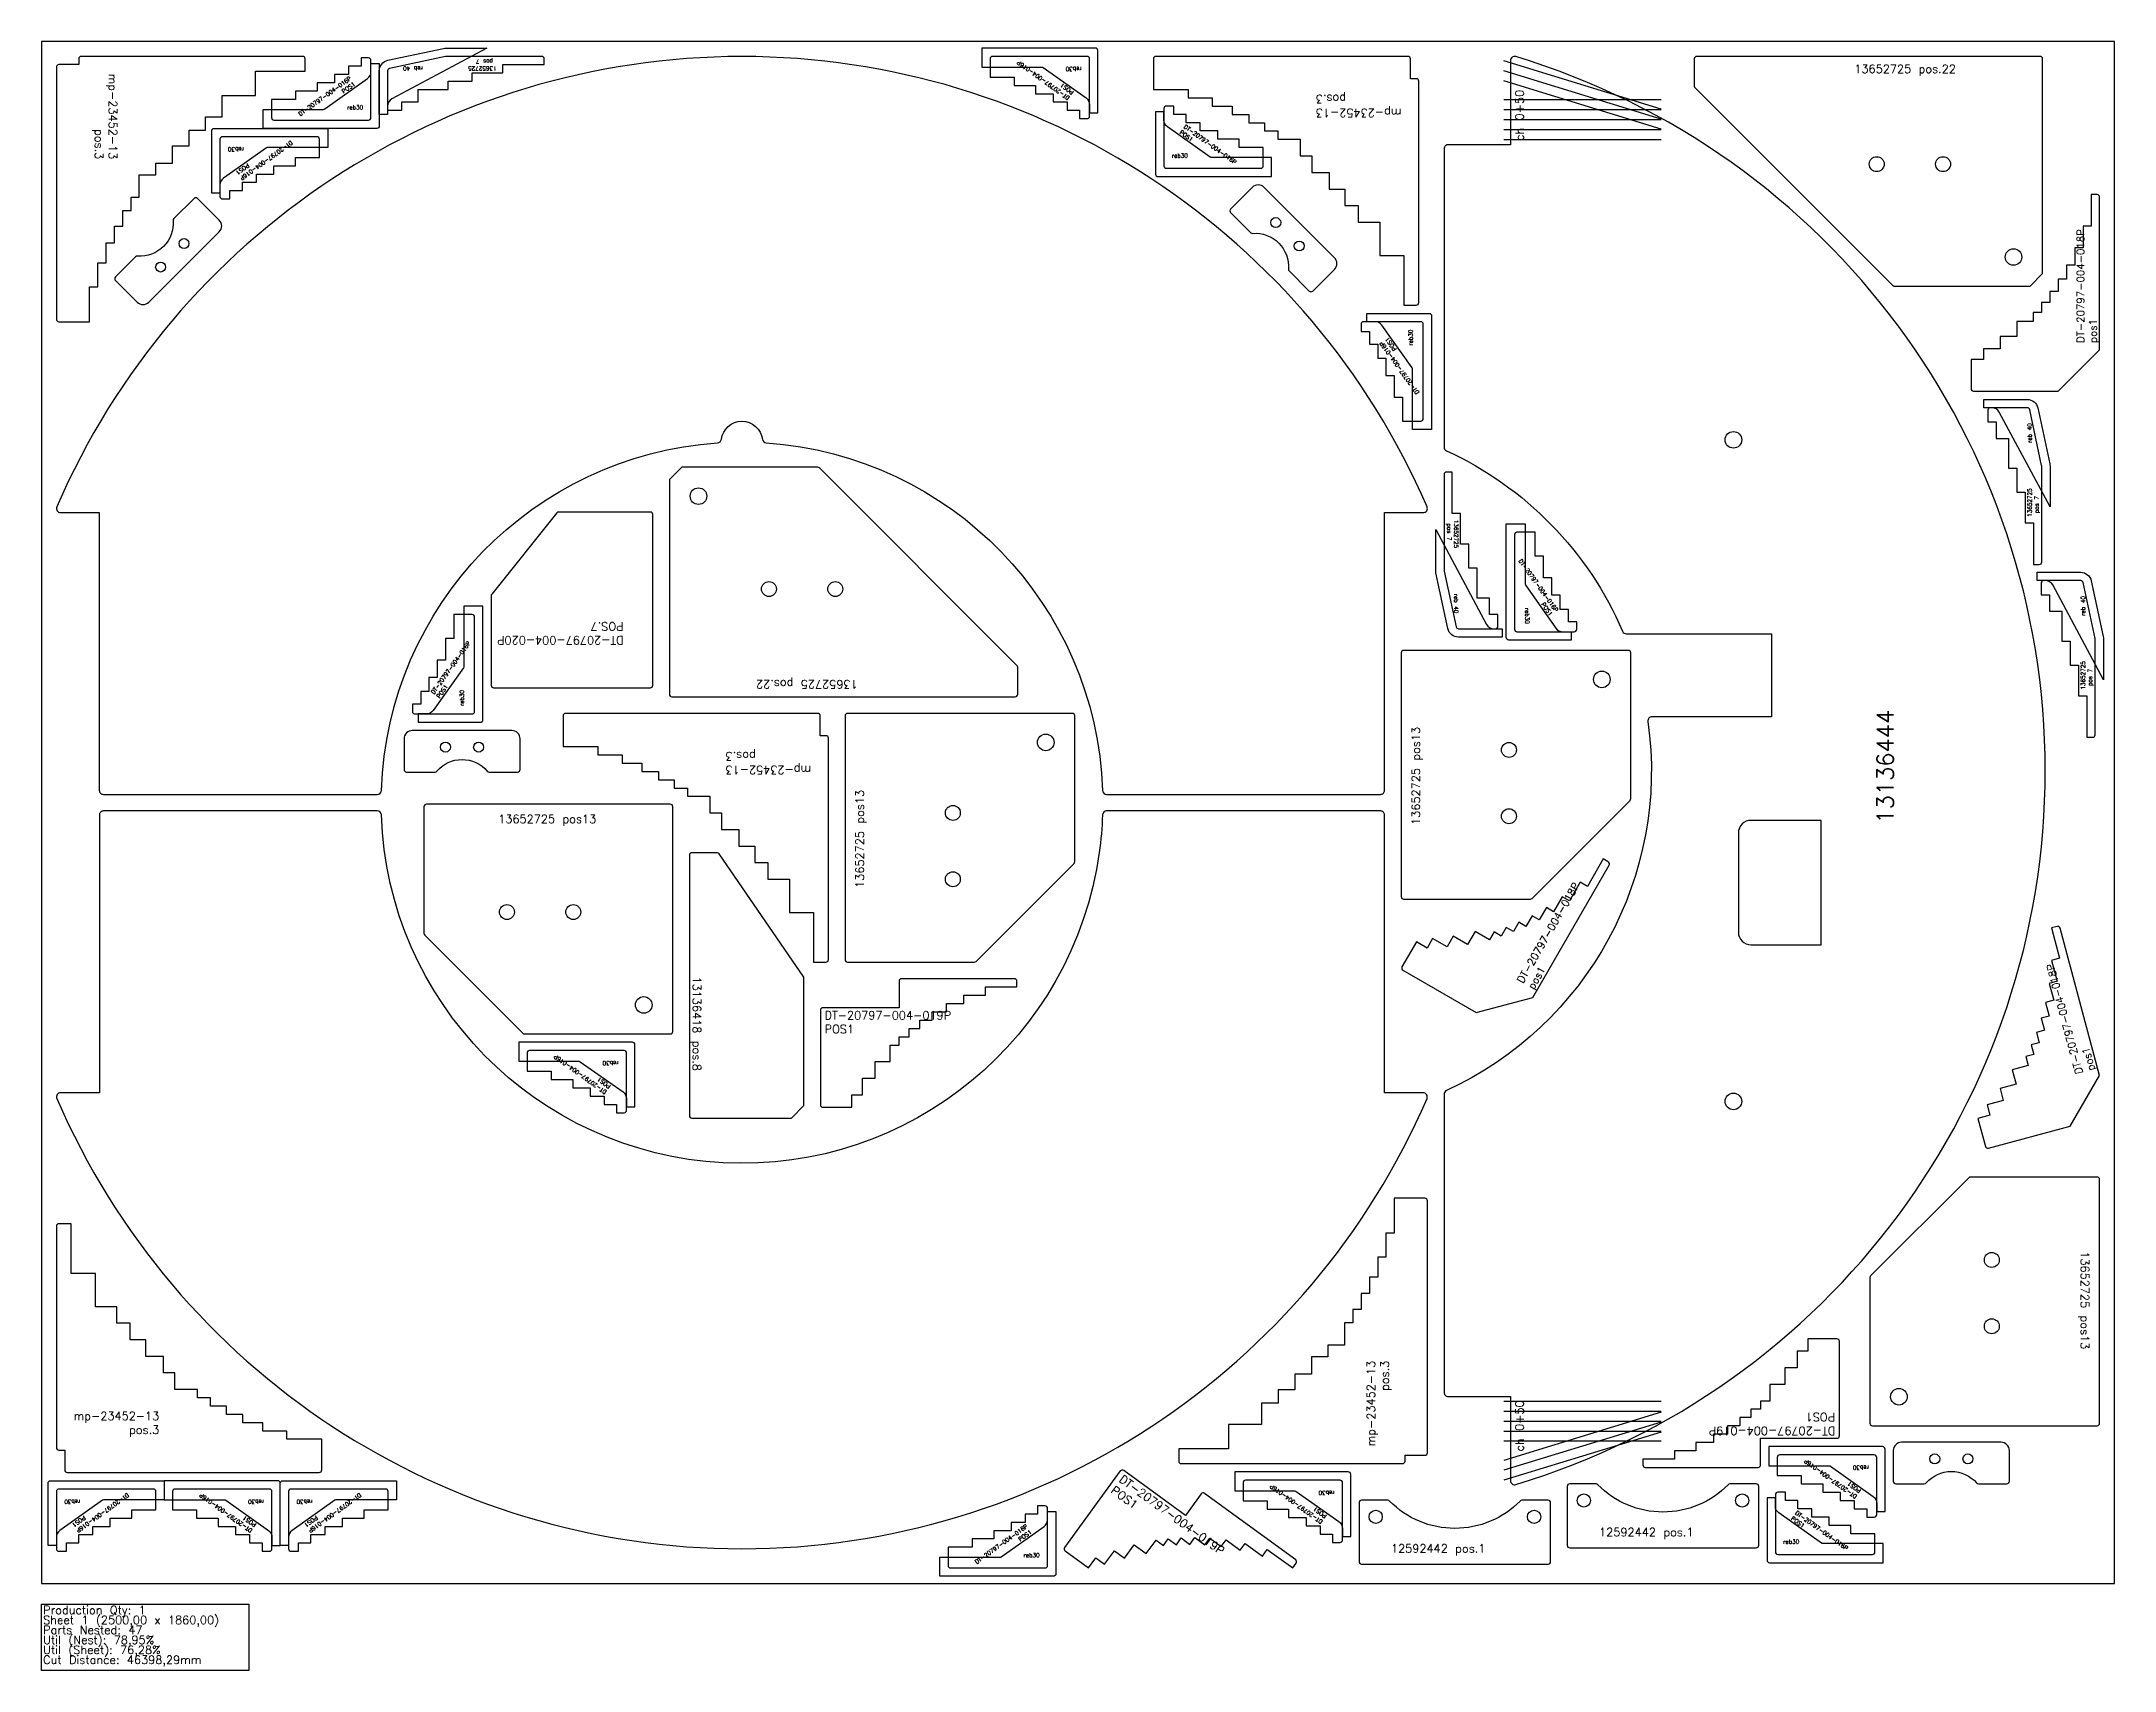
# Model space of a CAD drawing. Header units: millimetres. Extents: x 0 to 2500, y -105 to 1860.
import ezdxf

# ---------------------------------------------------------------- set-up
doc = ezdxf.new("R2010")
doc.units = ezdxf.units.MM
for name, color, linetype in [('12592442', 7, 'Continuous'), ('13136418', 7, 'Continuous'), ('13136428', 7, 'Continuous'), ('13136444', 7, 'Continuous'), ('13652725', 7, 'Continuous'), ('9672671', 7, 'Continuous'), ('Chanfro', 7, 'Continuous'), ('DT-20797-004-016P', 7, 'Continuous'), ('DT-20797-004-018P', 7, 'Continuous'), ('DT-20797-004-019P', 7, 'Continuous'), ('DT-20797-004-020P', 7, 'Continuous'), ('mp-23452-13', 7, 'Continuous'), ('Rebaixo', 6, 'Continuous'), ('sheet', 24, 'Continuous'), ('Stats', 7, 'Continuous'), ('Texto', 7, 'Continuous')]:
    doc.layers.add(name, color=color, linetype=linetype)
doc.styles.get("Standard").update_dxf_attribs({"font": 'txt.shx'})

msp = doc.modelspace()

# ---------------------------------------------------------------- linework, layer by layer
at = {"color": 4}
for points in [[(417.4, 1824.6), (417.4, 1777), (434.4, 1777), (434.4, 1787), (454.4, 1787), (454.4, 1802), (490.4, 1802), (490.4, 1812), (519.4, 1812), (519.4, 1822), (556.4, 1822), (556.4, 1832), (606.4, 1832), (606.4, 1839, 0.414214), (603.4, 1842), (487.7, 1842, 0.052822), (487.1, 1841.9), (419.8, 1827.5, 0.353653)], [(2394.8, 1418.2), (2350.2, 1418.2, 0.414214), (2347.2, 1415.2), (2347.2, 1401.2), (2357.2, 1401.2), (2357.2, 1381.2), (2372.2, 1381.2), (2372.2, 1345.2), (2382.2, 1345.2), (2382.2, 1316.2), (2392.2, 1316.2), (2392.2, 1279.2), (2402.2, 1279.2), (2402.2, 1229.2), (2409.2, 1229.2, 0.414214), (2412.2, 1232.2), (2412.2, 1347.8, 0.052822), (2412.1, 1348.5), (2397.7, 1415.8, 0.353653)], [(1708.9, 1151.6), (1753.4, 1151.6, 0.414214), (1756.4, 1154.6), (1756.4, 1168.6), (1746.4, 1168.6), (1746.4, 1188.6), (1731.4, 1188.6), (1731.4, 1224.6), (1721.4, 1224.6), (1721.4, 1253.6), (1711.4, 1253.6), (1711.4, 1290.6), (1701.4, 1290.6), (1701.4, 1340.6), (1694.4, 1340.6, 0.414214), (1691.4, 1337.6), (1691.4, 1221.9, 0.052822), (1691.5, 1221.2), (1705.9, 1153.9, 0.353653)], [(2459.2, 1209.7), (2414.6, 1209.7, 0.414214), (2411.6, 1206.7), (2411.6, 1192.7), (2421.6, 1192.7), (2421.6, 1172.7), (2436.6, 1172.7), (2436.6, 1136.7), (2446.6, 1136.7), (2446.6, 1107.7), (2456.6, 1107.7), (2456.6, 1070.7), (2466.6, 1070.7), (2466.6, 1020.7), (2473.6, 1020.7, 0.414214), (2476.6, 1023.7), (2476.6, 1139.4, 0.052822), (2476.6, 1140), (2462.1, 1207.4, 0.353653)]]:
    msp.add_lwpolyline(points, format="xyb", close=True, dxfattribs=at)
at = {"color": 1}
for points in [[(1642.7, 1125.5, 0.414214), (1639.7, 1122.5), (1639.7, 828.5, 0.414214), (1642.7, 825.5), (1795.5, 825.5, 0.198912), (1797.6, 826.3), (1915.8, 944.6, 0.198912), (1916.7, 946.7), (1916.7, 1122.5, 0.414214), (1913.7, 1125.5)], [(972.1, 1049.5, 0.414214), (969.1, 1046.5), (969.1, 752.5, 0.414214), (972.1, 749.5), (1124.9, 749.5, 0.198912), (1127, 750.3), (1245.3, 868.6, 0.198912), (1246.1, 870.7), (1246.1, 1046.5, 0.414214), (1243.1, 1049.5)], [(761.3, 936.9, 0.414214), (758.3, 939.9), (464.3, 939.9, 0.414214), (461.3, 936.9), (461.3, 784.2, 0.198912), (462.2, 782.1), (580.4, 663.8, 0.198912), (582.5, 662.9), (758.3, 662.9, 0.414214), (761.3, 665.9)], [(2479, 190.3, 0.414214), (2482, 193.3), (2482, 487.3, 0.414214), (2479, 490.3), (2326.2, 490.3, 0.198912), (2324.1, 489.4), (2205.9, 371.2, 0.198912), (2205, 369), (2205, 193.3, 0.414214), (2208, 190.3)]]:
    msp.add_lwpolyline(points, format="xyb", close=True, dxfattribs=at)
for centre, radius in [((1881.7, 1090.5), 10), ((1211.1, 1014.5), 10), ((1769.7, 1005.5), 9), ((1099.1, 929.5), 9), ((1769.7, 925.5), 9), ((1099.1, 849.5), 9), ((561.3, 809.9), 9), ((641.3, 809.9), 9), ((726.3, 697.9), 10), ((2352, 390.3), 9), ((2352, 310.3), 9), ((2240, 225.3), 10)]:
    msp.add_circle(centre, radius, dxfattribs=at)
at = {"layer": '12592442', "color": 1}
for points in [[(1589, 97.4), (1589, 26.4, 0.414214), (1592, 23.4), (1817, 23.4, 0.414214), (1820, 26.4), (1820, 97.4, 0.414214), (1817, 100.4), (1785.2, 100.4, 0.201835), (1783.1, 99.5, -0.420813), (1625.8, 99.5, 0.201835), (1623.7, 100.4), (1592, 100.4, 0.414214)], [(1840, 117.1), (1840, 46.1, 0.414214), (1843, 43.1), (2068, 43.1, 0.414214), (2071, 46.1), (2071, 117.1, 0.414214), (2068, 120.1), (2036.2, 120.1, 0.201835), (2034.1, 119.2, -0.420813), (1876.8, 119.2, 0.201835), (1874.7, 120.1), (1843, 120.1, 0.414214)]]:
    msp.add_lwpolyline(points, format="xyb", close=True, dxfattribs=at)
for centre in [(1860, 100.1), (2051, 100.1), (1609, 80.4), (1800, 80.4)]:
    msp.add_circle(centre, 8, dxfattribs=at)
at = {"layer": '13136418', "color": 1}
msp.add_lwpolyline([(814.7, 881.4), (784.3, 881.4, 0.414214), (781.3, 878.4), (781.3, 564.4, 0.414214), (784.3, 561.4), (904.3, 561.4), (919.3, 576.4), (919.3, 731.4), (817.2, 880.1, 0.247123)], format="xyb", close=True, dxfattribs=at)
at = {"layer": '13136428', "color": 1}
for points in [[(23.1, 1291.7), (69.7, 1291.7), (69.7, 956.8, 0.414214), (74.7, 951.8), (405, 951.8, 0.404262), (410, 956.7, -0.384724), (815.3, 1375.8, 0.356448), (819.9, 1380.2, -0.874645), (869.5, 1380.2, 0.356448), (874.1, 1375.8, -0.384724), (1279.5, 956.7, 0.404262), (1284.5, 951.8), (1614.7, 951.8, 0.414214), (1619.7, 956.8), (1619.7, 1291.7), (1666.3, 1291.7, 0.539356), (1670.9, 1298.7, 0.657354), (18.5, 1298.7, 0.539356)], [(1275.6, 881.8, -0.917281), (410, 927, 0.404262), (405, 931.8), (74.8, 931.8, 0.414214), (69.8, 926.8), (69.8, 591.9), (23.1, 591.9, 0.539356), (18.5, 585, 0.657354), (1670.9, 585, 0.539356), (1666.3, 591.9), (1619.7, 591.9), (1619.7, 926.8, 0.414214), (1614.7, 931.8), (1284.5, 931.8, 0.404262), (1279.5, 927, -0.026075)]]:
    msp.add_lwpolyline(points, format="xyb", close=True, dxfattribs=at)
at = {"layer": '13136444', "color": 1}
for points in [[(1937.3, 1039.8, -0.331079), (1694.3, 594.5, 0.292674), (1691.4, 590), (1691.4, 230.5, 0.414214), (1696.4, 225.5), (1771.4, 225.5), (1771.4, 124.1, 0.503429), (1777.9, 119.3, 0.741474), (1777.9, 1841.7, 0.503429), (1771.4, 1836.9), (1771.4, 1735.5), (1696.4, 1735.5, 0.414214), (1691.4, 1730.5), (1691.4, 1371, 0.292674), (1694.3, 1366.4, -0.185184), (1906.8, 1148.5, 0.299597), (1911.4, 1145.5), (2086.4, 1145.5), (2086.4, 1045.5), (1942.2, 1045.5, 0.455837)], [(2146.4, 770.5), (2146.4, 920.5), (2061.4, 920.5, 0.414214), (2046.4, 905.5), (2046.4, 785.5, 0.414214), (2061.4, 770.5)]]:
    msp.add_lwpolyline(points, format="xyb", close=True, dxfattribs=at)
for centre in [(2040.4, 1379.5), (2040.4, 581.5)]:
    msp.add_circle(centre, 10, dxfattribs=at)
at = {"layer": '13652725', "color": 1}
for points in [[(2232.3, 1565.9, 0.198912), (2234.4, 1565), (2398.2, 1565), (2413.2, 1580), (2413.2, 1839, 0.414214), (2410.2, 1842), (1996.2, 1842, 0.414214), (1993.2, 1839), (1993.2, 1806.2, 0.198912), (1994.1, 1804.1)], [(938.2, 1345.6, 0.198912), (936.1, 1346.5), (772.3, 1346.5), (757.3, 1331.5), (757.3, 1072.5, 0.414214), (760.3, 1069.5), (1174.3, 1069.5, 0.414214), (1177.3, 1072.5), (1177.3, 1105.2, 0.198912), (1176.4, 1107.3)]]:
    msp.add_lwpolyline(points, format="xyb", close=True, dxfattribs=at)
for centre, radius in [((2213.2, 1712), 9), ((2293.2, 1712), 9), ((2378.2, 1600), 10), ((792.3, 1311.5), 10), ((877.3, 1199.5), 9), ((957.3, 1199.5), 9)]:
    msp.add_circle(centre, radius, dxfattribs=at)
at = {"layer": '9672671', "color": 1}
for points in [[(1503.7, 1585.5, 0.218815), (1504.5, 1583.2), (1528.8, 1558.9, 0.414214), (1533.1, 1558.9), (1559.2, 1585, 0.414214), (1559.2, 1599.2), (1474.4, 1684, 0.414214), (1460.2, 1684), (1434.1, 1657.9, 0.414214), (1434.1, 1653.6), (1458.4, 1629.3, 0.218815), (1460.7, 1628.5, -0.459639)], [(115.9, 1601.1, 0.218815), (113.5, 1600.2), (89.2, 1575.9, 0.414214), (89.2, 1571.7), (115.4, 1545.5, 0.414214), (129.5, 1545.5), (214.4, 1630.4, 0.414214), (214.4, 1644.5), (188.2, 1670.7, 0.414214), (184, 1670.7), (159.7, 1646.4, 0.218815), (158.8, 1644, -0.459639)], [(537.6, 979.9, 0.218815), (539.8, 978.8), (574.2, 978.8, 0.414214), (577.2, 981.8), (577.2, 1018.8, 0.414214), (567.2, 1028.8), (447.2, 1028.8, 0.414214), (437.2, 1018.8), (437.2, 981.8, 0.414214), (440.2, 978.8), (474.6, 978.8, 0.218815), (476.8, 979.9, -0.459639)], [(2333.6, 121.3, 0.218815), (2335.9, 120.3), (2370.2, 120.3, 0.414214), (2373.2, 123.3), (2373.2, 160.3, 0.414214), (2363.2, 170.3), (2243.2, 170.3, 0.414214), (2233.2, 160.3), (2233.2, 123.3, 0.414214), (2236.2, 120.3), (2270.6, 120.3, 0.218815), (2272.9, 121.3, -0.459639)]]:
    msp.add_lwpolyline(points, format="xyb", close=True, dxfattribs=at)
for centre in [(1488.5, 1641.6), (171.9, 1616.2), (1516.8, 1613.3), (143.7, 1587.9), (487.2, 1008.8), (527.2, 1008.8), (2283.2, 150.3), (2323.2, 150.3)]:
    msp.add_circle(centre, 6, dxfattribs=at)
at = {"layer": 'Chanfro', "color": 1}
for p, q in [((1953.4, 1778.3), (1763.4, 1836.5)), ((1953.4, 1766.3), (1763.4, 1824.5)), ((1953.4, 1754.3), (1763.4, 1812.5)), ((1953.4, 1789.5), (1763.4, 1789.5)), ((1953.4, 1777.5), (1763.4, 1777.5)), ((1953.4, 1765.5), (1763.4, 1765.5)), ((1953.4, 1753.5), (1763.4, 1753.5)), ((1953.4, 1741.5), (1763.4, 1741.5)), ((1953.4, 219.5), (1763.4, 219.5)), ((1953.4, 207.5), (1763.4, 207.5)), ((1953.4, 206.7), (1763.4, 148.5)), ((1953.4, 195.5), (1763.4, 195.5)), ((1953.4, 194.7), (1763.4, 136.5)), ((1953.4, 183.5), (1763.4, 183.5)), ((1953.4, 182.7), (1763.4, 124.5)), ((1953.4, 171.5), (1763.4, 171.5))]:
    msp.add_line(p, q, dxfattribs=at)
at = {"layer": 'DT-20797-004-016P', "color": 3}
for points in [[(394.4, 1765.1, 0.414214), (397.4, 1768.1), (397.4, 1837.1, 0.414214), (394.4, 1840.1), (385.4, 1840.1), (385.4, 1830.1), (370.4, 1830.1), (370.4, 1820.1), (353.4, 1820.1), (353.4, 1810.1), (332.4, 1810.1), (332.4, 1800.1), (306.4, 1800.1), (306.4, 1790.1), (277.4, 1790.1), (277.4, 1768.1, 0.414214), (280.4, 1765.1)], [(218.3, 1745.1, 0.414214), (215.3, 1742.1), (215.3, 1673.1, 0.414214), (218.3, 1670.1), (227.3, 1670.1), (227.3, 1680.1), (242.3, 1680.1), (242.3, 1690.1), (259.3, 1690.1), (259.3, 1700.1), (280.3, 1700.1), (280.3, 1710.1), (306.3, 1710.1), (306.3, 1720.1), (335.3, 1720.1), (335.3, 1742.1, 0.414214), (332.3, 1745.1)], [(1666.4, 1519, 0.414214), (1663.4, 1522), (1594.4, 1522, 0.414214), (1591.4, 1519), (1591.4, 1510), (1601.4, 1510), (1601.4, 1495), (1611.4, 1495), (1611.4, 1478), (1621.4, 1478), (1621.4, 1457), (1631.4, 1457), (1631.4, 1431), (1641.4, 1431), (1641.4, 1402), (1663.4, 1402, 0.414214), (1666.4, 1405)], [(1776.4, 1151, 0.414214), (1779.4, 1148), (1848.4, 1148, 0.414214), (1851.4, 1151), (1851.4, 1160), (1841.4, 1160), (1841.4, 1175), (1831.4, 1175), (1831.4, 1192), (1821.4, 1192), (1821.4, 1213), (1811.4, 1213), (1811.4, 1239), (1801.4, 1239), (1801.4, 1268), (1779.4, 1268, 0.414214), (1776.4, 1265)], [(21, 113.9, 0.414214), (18, 110.9), (18, 41.9, 0.414214), (21, 38.9), (30, 38.9), (30, 48.9), (45, 48.9), (45, 58.9), (62, 58.9), (62, 68.9), (83, 68.9), (83, 78.9), (109, 78.9), (109, 88.9), (138, 88.9), (138, 110.9, 0.414214), (135, 113.9)], [(301, 113.9, 0.414214), (298, 110.9), (298, 41.9, 0.414214), (301, 38.9), (310, 38.9), (310, 48.9), (325, 48.9), (325, 58.9), (342, 58.9), (342, 68.9), (363, 68.9), (363, 78.9), (389, 78.9), (389, 88.9), (418, 88.9), (418, 110.9, 0.414214), (415, 113.9)], [(1210.3, 18.7, 0.414214), (1213.3, 21.7), (1213.3, 90.7, 0.414214), (1210.3, 93.7), (1201.3, 93.7), (1201.3, 83.7), (1186.3, 83.7), (1186.3, 73.7), (1169.3, 73.7), (1169.3, 63.7), (1148.3, 63.7), (1148.3, 53.7), (1122.3, 53.7), (1122.3, 43.7), (1093.3, 43.7), (1093.3, 21.7, 0.414214), (1096.3, 18.7)]]:
    msp.add_lwpolyline(points, format="xyb", close=True, dxfattribs=at)
at = {"layer": 'DT-20797-004-016P', "color": 2}
for points in [[(1260.9, 1842), (1146.9, 1842, 0.414214), (1143.9, 1839), (1143.9, 1817), (1172.9, 1817), (1172.9, 1807), (1198.9, 1807), (1198.9, 1797), (1219.9, 1797), (1219.9, 1787), (1236.9, 1787), (1236.9, 1777), (1251.9, 1777), (1251.9, 1767), (1260.9, 1767, 0.414214), (1263.9, 1770), (1263.9, 1839, 0.414214)], [(1356.5, 1707), (1470.5, 1707, 0.414214), (1473.5, 1710), (1473.5, 1732), (1444.5, 1732), (1444.5, 1742), (1418.5, 1742), (1418.5, 1752), (1397.5, 1752), (1397.5, 1762), (1380.5, 1762), (1380.5, 1772), (1365.5, 1772), (1365.5, 1782), (1356.5, 1782, 0.414214), (1353.5, 1779), (1353.5, 1710, 0.414214)], [(522.3, 1051.8), (522.3, 1165.8, 0.414214), (519.3, 1168.8), (497.3, 1168.8), (497.3, 1139.8), (487.3, 1139.8), (487.3, 1113.8), (477.3, 1113.8), (477.3, 1092.8), (467.3, 1092.8), (467.3, 1075.8), (457.3, 1075.8), (457.3, 1060.8), (447.3, 1060.8), (447.3, 1051.8, 0.414214), (450.3, 1048.8), (519.3, 1048.8, 0.414214)], [(702.6, 642.9), (588.6, 642.9, 0.414214), (585.6, 639.9), (585.6, 617.9), (614.6, 617.9), (614.6, 607.9), (640.6, 607.9), (640.6, 597.9), (661.6, 597.9), (661.6, 587.9), (678.6, 587.9), (678.6, 577.9), (693.6, 577.9), (693.6, 567.9), (702.6, 567.9, 0.414214), (705.6, 570.9), (705.6, 639.9, 0.414214)], [(2210.2, 155.1), (2096.2, 155.1, 0.414214), (2093.2, 152.1), (2093.2, 130.1), (2122.2, 130.1), (2122.2, 120.1), (2148.2, 120.1), (2148.2, 110.1), (2169.2, 110.1), (2169.2, 100.1), (2186.2, 100.1), (2186.2, 90.1), (2201.2, 90.1), (2201.2, 80.1), (2210.2, 80.1, 0.414214), (2213.2, 83.1), (2213.2, 152.1, 0.414214)], [(275, 113.9), (161, 113.9, 0.414214), (158, 110.9), (158, 88.9), (187, 88.9), (187, 78.9), (213, 78.9), (213, 68.9), (234, 68.9), (234, 58.9), (251, 58.9), (251, 48.9), (266, 48.9), (266, 38.9), (275, 38.9, 0.414214), (278, 41.9), (278, 110.9, 0.414214)], [(1566, 124.6), (1452, 124.6, 0.414214), (1449, 121.6), (1449, 99.6), (1478, 99.6), (1478, 89.6), (1504, 89.6), (1504, 79.6), (1525, 79.6), (1525, 69.6), (1542, 69.6), (1542, 59.6), (1557, 59.6), (1557, 49.6), (1566, 49.6, 0.414214), (1569, 52.6), (1569, 121.6, 0.414214)], [(2094, 35.1), (2208, 35.1, 0.414214), (2211, 38.1), (2211, 60.1), (2182, 60.1), (2182, 70.1), (2156, 70.1), (2156, 80.1), (2135, 80.1), (2135, 90.1), (2118, 90.1), (2118, 100.1), (2103, 100.1), (2103, 110.1), (2094, 110.1, 0.414214), (2091, 107.1), (2091, 38.1, 0.414214)]]:
    msp.add_lwpolyline(points, format="xyb", close=True, dxfattribs=at)
at = {"layer": 'DT-20797-004-018P', "color": 1}
for points in [[(2432, 1438.2), (2482, 1488.2), (2482, 1672.2, 0.414214), (2479, 1675.2), (2472, 1675.2), (2472, 1637.2), (2462, 1637.2), (2462, 1611.2), (2452, 1611.2), (2452, 1590.2), (2442, 1590.2), (2442, 1573.2), (2432, 1573.2), (2432, 1558.2), (2422, 1558.2), (2422, 1545.2), (2412, 1545.2), (2412, 1533.2), (2402, 1533.2), (2402, 1522.2), (2382, 1522.2), (2382, 1504.2), (2362, 1504.2), (2362, 1489.2), (2342, 1489.2), (2342, 1476.2), (2327, 1476.2), (2327, 1441.2, 0.414214), (2330, 1438.2)], [(1730.2, 688.6), (1798.5, 706.9), (1890.5, 866.3, 0.414214), (1889.4, 870.4), (1883.3, 873.9), (1864.3, 840.9), (1855.7, 845.9), (1842.7, 823.4), (1834, 828.4), (1823.5, 810.2), (1814.8, 815.2), (1806.3, 800.5), (1797.7, 805.5), (1790.2, 792.5), (1781.5, 797.5), (1775, 786.3), (1766.4, 791.3), (1760.4, 780.9), (1751.7, 785.9), (1746.2, 776.4), (1728.9, 786.4), (1719.9, 770.8), (1702.6, 780.8), (1695.1, 767.8), (1677.7, 777.8), (1671.2, 766.5), (1658.2, 774), (1640.7, 743.7, 0.414214), (1641.8, 739.6)], [(2446.6, 551.5), (2482, 612.8), (2434.3, 790.5, 0.414214), (2430.7, 792.6), (2423.9, 790.8), (2433.7, 754.1), (2424.1, 751.5), (2430.8, 726.4), (2421.1, 723.8), (2426.6, 703.5), (2416.9, 700.9), (2421.3, 684.5), (2411.7, 681.9), (2415.5, 667.4), (2405.9, 664.8), (2409.2, 652.3), (2399.6, 649.7), (2402.7, 638.1), (2393, 635.5), (2395.9, 624.9), (2376.6, 619.7), (2381.2, 602.3), (2361.9, 597.2), (2365.8, 582.7), (2346.5, 577.5), (2349.8, 564.9), (2335.3, 561), (2344.4, 527.2, 0.414214), (2348.1, 525.1)]]:
    msp.add_lwpolyline(points, format="xyb", close=True, dxfattribs=at)
at = {"layer": 'DT-20797-004-019P', "color": 1}
for points in [[(1176.3, 719.5), (1176.3, 726.5, 0.414214), (1173.3, 729.5), (1037.3, 729.5, 0.414214), (1034.3, 726.5), (1034.3, 694.5), (942.3, 694.5, 0.414214), (939.3, 691.5), (939.3, 577.5, 0.414214), (942.3, 574.5), (977.3, 574.5), (977.3, 589.5), (990.3, 589.5), (990.3, 609.5), (1005.3, 609.5), (1005.3, 629.5), (1023.3, 629.5), (1023.3, 649.5), (1034.3, 649.5), (1034.3, 659.5), (1046.3, 659.5), (1046.3, 669.5), (1059.3, 669.5), (1059.3, 679.5), (1074.3, 679.5), (1074.3, 689.5), (1091.3, 689.5), (1091.3, 699.5), (1112.3, 699.5), (1112.3, 709.5), (1138.3, 709.5), (1138.3, 719.5)], [(1931.2, 150.1), (1931.2, 143.1, 0.414214), (1934.2, 140.1), (2070.2, 140.1, 0.414214), (2073.2, 143.1), (2073.2, 175.1), (2165.2, 175.1, 0.414214), (2168.2, 178.1), (2168.2, 292.1, 0.414214), (2165.2, 295.1), (2130.2, 295.1), (2130.2, 280.1), (2117.2, 280.1), (2117.2, 260.1), (2102.2, 260.1), (2102.2, 240.1), (2084.2, 240.1), (2084.2, 220.1), (2073.2, 220.1), (2073.2, 210.1), (2061.2, 210.1), (2061.2, 200.1), (2048.2, 200.1), (2048.2, 190.1), (2033.2, 190.1), (2033.2, 180.1), (2016.2, 180.1), (2016.2, 170.1), (1995.2, 170.1), (1995.2, 160.1), (1969.2, 160.1), (1969.2, 150.1)], [(1509, 18.7), (1513.1, 24.4, 0.414214), (1512.5, 28.6), (1402.6, 108.7, 0.414214), (1398.4, 108), (1379.5, 82.1), (1305.2, 136.3, 0.414214), (1301, 135.7), (1233.8, 43.5, 0.414214), (1234.5, 39.3), (1262.8, 18.7), (1271.6, 30.9), (1282.1, 23.2), (1293.9, 39.4), (1306, 30.5), (1317.8, 46.7), (1332.4, 36.1), (1344.1, 52.3), (1353, 45.8), (1358.9, 53.9), (1368.6, 46.8), (1374.5, 54.9), (1385, 47.2), (1390.9, 55.3), (1403, 46.5), (1408.9, 54.5), (1422.6, 44.5), (1428.5, 52.6), (1445.5, 40.3), (1451.4, 48.3), (1472.4, 33), (1478.3, 41.1)]]:
    msp.add_lwpolyline(points, format="xyb", close=True, dxfattribs=at)
at = {"layer": 'DT-20797-004-020P', "color": 1}
msp.add_lwpolyline([(543, 1193.3, 0.170304), (542.3, 1191.4), (542.3, 1083.4, 0.414214), (545.3, 1080.4), (734.3, 1080.4, 0.414214), (737.3, 1083.4), (737.3, 1289.4, 0.414214), (734.3, 1292.4), (623.8, 1292.4, 0.227838), (621.4, 1291.3)], format="xyb", close=True, dxfattribs=at)
at = {"layer": 'mp-23452-13', "color": 1}
for points in [[(18, 1525, 0.414214), (21, 1522), (58, 1522), (58, 1564), (68, 1564), (68, 1593), (78, 1593), (78, 1617), (88, 1617), (88, 1637), (98, 1637), (98, 1656), (108, 1656), (108, 1672), (118, 1672), (118, 1699), (138, 1699), (138, 1713), (158, 1713), (158, 1734), (178, 1734), (178, 1753), (198, 1753), (198, 1769), (218, 1769), (218, 1795), (258, 1795), (258, 1824), (318, 1824), (318, 1839, 0.414214), (315, 1842), (48, 1842, 0.414214), (45, 1839), (45, 1832), (21, 1832, 0.414214), (18, 1829)], [(1343.9, 1842, 0.414214), (1340.9, 1839), (1340.9, 1802), (1382.9, 1802), (1382.9, 1792), (1411.9, 1792), (1411.9, 1782), (1435.9, 1782), (1435.9, 1772), (1455.9, 1772), (1455.9, 1762), (1474.9, 1762), (1474.9, 1752), (1490.9, 1752), (1490.9, 1742), (1517.9, 1742), (1517.9, 1722), (1531.9, 1722), (1531.9, 1702), (1552.9, 1702), (1552.9, 1682), (1571.9, 1682), (1571.9, 1662), (1587.9, 1662), (1587.9, 1642), (1613.9, 1642), (1613.9, 1602), (1642.9, 1602), (1642.9, 1542), (1657.9, 1542, 0.414214), (1660.9, 1545), (1660.9, 1812, 0.414214), (1657.9, 1815), (1650.9, 1815), (1650.9, 1839, 0.414214), (1647.9, 1842)], [(632.1, 1049.5, 0.414214), (629.1, 1046.5), (629.1, 1009.5), (671.1, 1009.5), (671.1, 999.5), (700.1, 999.5), (700.1, 989.5), (724.1, 989.5), (724.1, 979.5), (744.1, 979.5), (744.1, 969.5), (763.1, 969.5), (763.1, 959.5), (779.1, 959.5), (779.1, 949.5), (806.1, 949.5), (806.1, 929.5), (820.1, 929.5), (820.1, 909.5), (841.1, 909.5), (841.1, 889.5), (860.1, 889.5), (860.1, 869.5), (876.1, 869.5), (876.1, 849.5), (902.1, 849.5), (902.1, 809.5), (931.1, 809.5), (931.1, 749.5), (946.1, 749.5, 0.414214), (949.1, 752.5), (949.1, 1019.5, 0.414214), (946.1, 1022.5), (939.1, 1022.5), (939.1, 1046.5, 0.414214), (936.1, 1049.5)], [(1671.4, 461.6, 0.414214), (1668.4, 464.6), (1631.4, 464.6), (1631.4, 422.6), (1621.4, 422.6), (1621.4, 393.6), (1611.4, 393.6), (1611.4, 369.6), (1601.4, 369.6), (1601.4, 349.6), (1591.4, 349.6), (1591.4, 330.6), (1581.4, 330.6), (1581.4, 314.6), (1571.4, 314.6), (1571.4, 287.6), (1551.4, 287.6), (1551.4, 273.6), (1531.4, 273.6), (1531.4, 252.6), (1511.4, 252.6), (1511.4, 233.6), (1491.4, 233.6), (1491.4, 217.6), (1471.4, 217.6), (1471.4, 191.6), (1431.4, 191.6), (1431.4, 162.6), (1371.4, 162.6), (1371.4, 147.6, 0.414214), (1374.4, 144.6), (1641.4, 144.6, 0.414214), (1644.4, 147.6), (1644.4, 154.6), (1668.4, 154.6, 0.414214), (1671.4, 157.6)], [(335, 133.9, 0.414214), (338, 136.9), (338, 173.9), (296, 173.9), (296, 183.9), (267, 183.9), (267, 193.9), (243, 193.9), (243, 203.9), (223, 203.9), (223, 213.9), (204, 213.9), (204, 223.9), (188, 223.9), (188, 233.9), (161, 233.9), (161, 253.9), (147, 253.9), (147, 273.9), (126, 273.9), (126, 293.9), (107, 293.9), (107, 313.9), (91, 313.9), (91, 333.9), (65, 333.9), (65, 373.9), (36, 373.9), (36, 433.9), (21, 433.9, 0.414214), (18, 430.9), (18, 163.9, 0.414214), (21, 160.9), (28, 160.9), (28, 136.9, 0.414214), (31, 133.9)]]:
    msp.add_lwpolyline(points, format="xyb", close=True, dxfattribs=at)
at = {"layer": 'Rebaixo', "color": 4}
for points in [[(417.4, 1772), (407.4, 1772), (407.4, 1782), (407.4, 1824.6, -0.353653), (417.7, 1837.3), (485, 1851.7, -0.052822), (487.7, 1852), (537.1, 1852), (422.7, 1790.8, 0.276707), (417.4, 1782)], [(2342.2, 1418.2), (2342.2, 1428.2), (2352.2, 1428.2), (2394.8, 1428.2, -0.353653), (2407.5, 1417.9), (2421.9, 1350.6, -0.052822), (2422.2, 1347.8), (2422.2, 1298.5), (2361, 1412.9, 0.276707), (2352.2, 1418.2)], [(1761.4, 1151.6), (1761.4, 1141.6), (1751.4, 1141.6), (1708.9, 1141.6, -0.353653), (1696.1, 1151.8), (1681.7, 1219.1, -0.052822), (1681.4, 1221.9), (1681.4, 1271.3), (1742.6, 1156.8, 0.276707), (1751.4, 1151.6)], [(2406.6, 1209.7), (2406.6, 1219.7), (2416.6, 1219.7), (2459.2, 1219.7, -0.353653), (2471.9, 1209.4), (2486.3, 1142.1, -0.052822), (2486.6, 1139.4), (2486.6, 1090), (2425.4, 1204.4, 0.276707), (2416.6, 1209.7)]]:
    msp.add_lwpolyline(points, format="xyb", close=True, dxfattribs=at)
at = {"layer": 'Rebaixo', "color": 2}
for points in [[(1133.9, 1852), (1133.9, 1829), (1206.4, 1829, -0.155021), (1208.1, 1828.4), (1259.7, 1792, -0.243554), (1263.9, 1783.8), (1263.9, 1773.8), (1273.9, 1773.8), (1273.9, 1849, 0.414214), (1270.9, 1852)], [(1483.5, 1697), (1483.5, 1720), (1411.1, 1720, -0.155021), (1409.4, 1720.6), (1357.8, 1757, -0.243554), (1353.5, 1765.2), (1353.5, 1775.2), (1343.5, 1775.2), (1343.5, 1700, 0.414214), (1346.5, 1697)], [(532.3, 1178.8), (509.3, 1178.8), (509.3, 1106.4, -0.155021), (508.8, 1104.6), (472.3, 1053, -0.243554), (464.1, 1048.8), (454.1, 1048.8), (454.1, 1038.8), (529.3, 1038.8, 0.414214), (532.3, 1041.8)], [(575.6, 652.9), (575.6, 629.9), (648, 629.9, -0.155021), (649.8, 629.4), (701.4, 592.9, -0.243554), (705.6, 584.8), (705.6, 574.8), (715.6, 574.8), (715.6, 649.9, 0.414214), (712.6, 652.9)], [(2083.2, 165.1), (2083.2, 142.1), (2155.7, 142.1, -0.155021), (2157.4, 141.5), (2209, 105.1, -0.243554), (2213.2, 96.9), (2213.2, 86.9), (2223.2, 86.9), (2223.2, 162.1, 0.414214), (2220.2, 165.1)], [(1439, 134.6), (1439, 111.6), (1511.4, 111.6, -0.155021), (1513.1, 111.1), (1564.7, 74.6, -0.243554), (1569, 66.5), (1569, 56.5), (1579, 56.5), (1579, 131.6, 0.414214), (1576, 134.6)], [(148, 123.9), (148, 100.9), (220.4, 100.9, -0.155021), (222.2, 100.4), (273.8, 63.9, -0.243554), (278, 55.7), (278, 45.7), (288, 45.7), (288, 120.9, 0.414214), (285, 123.9)], [(2221, 25.1), (2221, 48.1), (2148.5, 48.1, -0.155021), (2146.8, 48.6), (2095.2, 85.1, -0.243554), (2091, 93.2), (2091, 103.2), (2081, 103.2), (2081, 28.1, 0.414214), (2084, 25.1)]]:
    msp.add_lwpolyline(points, format="xyb", close=True, dxfattribs=at)
at = {"layer": 'Rebaixo', "color": 3}
for points in [[(267.4, 1755.1), (267.4, 1778.1), (339.9, 1778.1, 0.155021), (341.6, 1778.7), (393.2, 1815.2, 0.243554), (397.4, 1823.3), (397.4, 1833.3), (407.4, 1833.3), (407.4, 1758.1, -0.414214), (404.4, 1755.1)], [(345.3, 1755.1), (345.3, 1732.1), (272.9, 1732.1, 0.155021), (271.2, 1731.6), (219.6, 1695.1, 0.243554), (215.3, 1687), (215.3, 1677), (205.3, 1677), (205.3, 1752.1, -0.414214), (208.3, 1755.1)], [(1676.4, 1392), (1653.4, 1392), (1653.4, 1464.4, 0.155021), (1652.9, 1466.2), (1616.4, 1517.8, 0.243554), (1608.2, 1522), (1598.2, 1522), (1598.2, 1532), (1673.4, 1532, -0.414214), (1676.4, 1529)], [(1766.4, 1278), (1789.4, 1278), (1789.4, 1205.6, 0.155021), (1790, 1203.9), (1826.4, 1152.3, 0.243554), (1834.6, 1148), (1844.6, 1148), (1844.6, 1138), (1769.4, 1138, -0.414214), (1766.4, 1141)], [(148, 123.9), (148, 100.9), (75.6, 100.9, 0.155021), (73.8, 100.4), (22.2, 63.9, 0.243554), (18, 55.7), (18, 45.7), (8, 45.7), (8, 120.9, -0.414214), (11, 123.9)], [(428, 123.9), (428, 100.9), (355.6, 100.9, 0.155021), (353.8, 100.4), (302.2, 63.9, 0.243554), (298, 55.7), (298, 45.7), (288, 45.7), (288, 120.9, -0.414214), (291, 123.9)], [(1083.3, 8.7), (1083.3, 31.7), (1155.7, 31.7, 0.155021), (1157.4, 32.3), (1209, 68.7, 0.243554), (1213.3, 76.9), (1213.3, 86.9), (1223.3, 86.9), (1223.3, 11.7, -0.414214), (1220.3, 8.7)]]:
    msp.add_lwpolyline(points, format="xyb", close=True, dxfattribs=at)
at = {"layer": 'sheet', "color": 7}
msp.add_lwpolyline([(0, 0), (2500, 0), (2500, 1860), (0, 1860)], close=True, dxfattribs=at)
at = {"layer": 'Stats', "color": 151}
msp.add_lwpolyline([(0, -25), (250, -25), (250, -105), (0, -105), (0, -25)], close=True, dxfattribs=at)

# ---------------------------------------------------------------- texts
at = {"layer": 'Chanfro', "color": 1, "char_height": 10, "width": 180.473, "rotation": 90}
for insert, attachment_point in [((1787.5, 1740), 7), ((1787.5, 220.9), 9)]:
    msp.add_mtext('\\pt180;ch 0+50', dxfattribs=dict(at, insert=insert, attachment_point=attachment_point))
at = {"layer": 'Rebaixo', "color": 4, "char_height": 5, "attachment_point": 1}
for insert, rotation in [((459.8, 1824.9), 180), ((2395.1, 1375.8), 90), ((1708.6, 1193.9), 270), ((2459.5, 1167.3), 90)]:
    msp.add_mtext_dynamic_manual_height_columns('reb 40', width=122.875, gutter_width=12.5, heights=[0], dxfattribs=dict(at, insert=insert, rotation=rotation))
at = {"layer": 'Rebaixo', "color": 2, "char_height": 5, "attachment_point": 1}
for insert, rotation in [((1254.4, 1824.2), 180), ((504.5, 1058.4), 90), ((696, 625.1), 180), ((2203.7, 137.2), 180), ((268.4, 96.1), 180), ((1559.4, 106.8), 180)]:
    msp.add_mtext_dynamic_manual_height_columns('reb30', width=57.571, gutter_width=12.5, heights=[0], dxfattribs=dict(at, insert=insert, rotation=rotation))
at = {"layer": 'Rebaixo', "color": 3, "char_height": 5, "attachment_point": 3}
for insert in [(387.9, 1783), (1203.7, 36.6)]:
    msp.add_mtext_dynamic_manual_height_columns('reb30', width=57.571, gutter_width=12.5, heights=[0], dxfattribs=dict(at, insert=insert))
for insert, rotation in [((224.9, 1727.3), 180), ((1648.6, 1512.4), 90), ((1794.3, 1157.6), 270), ((27.6, 96.1), 180), ((307.6, 96.1), 180)]:
    msp.add_mtext_dynamic_manual_height_columns('reb30', width=57.571, gutter_width=12.5, heights=[0], dxfattribs=dict(at, insert=insert, rotation=rotation))
at = {"layer": 'Rebaixo', "color": 2, "char_height": 5, "attachment_point": 1}
for insert in [(1363.1, 1724.8), (2100.5, 52.9)]:
    msp.add_mtext_dynamic_manual_height_columns('reb30', width=57.571, gutter_width=12.5, heights=[0], dxfattribs=dict(at, insert=insert))
at = {"layer": 'Stats', "color": 60}
for s, p in [('Sheet 1 (2500,00 x 1860,00)', (2, -49)), ('Production Qty: 1', (2, -37)), ('Parts Nested: 47', (2, -61)), ('Util (Nest): 78,95%', (2, -73)), ('Util (Sheet): 76,28%', (2, -85)), ('Cut Distance: 46398,29mm', (2, -97))]:
    msp.add_text(s, height=10, dxfattribs=at).set_placement(p)
at = {"layer": 'Texto', "color": 4, "char_height": 5, "attachment_point": 1}
for insert, rotation in [((548.9, 1824.9), 180), ((2395.1, 1286.6), 90), ((1708.6, 1283.1), 270), ((2459.5, 1078.2), 90)]:
    msp.add_mtext_dynamic_manual_height_columns('13652725\\P pos 7 ', width=122.875, gutter_width=12.5, heights=[0], dxfattribs=dict(at, insert=insert, rotation=rotation))
at = {"layer": 'Texto', "color": 2, "char_height": 5, "attachment_point": 1}
for insert, rotation in [((1237.7, 1788.9), 144.3573), ((1379.8, 1760.1), 324.3573), ((469.3, 1075.1), 54.3573), ((679.3, 589.9), 144.3573), ((2187, 102), 144.3573), ((251.8, 60.9), 144.3573), ((1542.7, 71.6), 144.3573), ((2117.2, 88.1), 324.3573)]:
    msp.add_mtext_dynamic_manual_height_columns('DT-20797-004-016P\\PPOS1', width=57.571, gutter_width=12.5, heights=[0], dxfattribs=dict(at, insert=insert, rotation=rotation))
at = {"layer": 'Texto', "color": 1, "char_height": 10}
for s, insert, width, attachment_point in [('13652725 pos.22', (2186.2, 1831.9), 122.875, 1), ('13652725 pos13', (550.8, 927.2), 122.875, 1), ('DT-20797-004-019P\\PPOS1', (944.4, 690.4), 57.571, 1), ('mp-23452-13 pos.3', (142.1, 207.1), 60.76, 3), ('12592442 pos.1', (1878.4, 67), 172.107, 1), ('12592442 pos.1', (1627.4, 47.3), 172.107, 1)]:
    msp.add_mtext(s, dxfattribs=dict(at, insert=insert, width=width, attachment_point=attachment_point))
at = {"layer": 'Texto', "color": 1}
for s, insert, char_height, width, attachment_point, rotation in [('mp-23452-13 pos.3', (91.2, 1717.9), 10, 60.76, 3, 270), ('mp-23452-13 pos.3', (1536.8, 1768.8), 10, 60.76, 3, 180), ('DT-20797-004-018P\\Ppos1', (2454.5, 1496.3), 9, 98.498, 1, 90), ('DT-20797-004-020P\\PPOS.7', (702, 1132.7), 10, 57.571, 1, 180), ('13652725 pos.22', (984.3, 1079.5), 10, 122.875, 1, 180), ('13136444', (2213.5, 916.6), 20, 299.624, 1, 90), ('13652725 pos13', (1652.4, 915), 10, 122.875, 1, 90), ('mp-23452-13 pos.3', (825, 976.2), 10, 60.76, 3, 180), ('13652725 pos13', (981.8, 839), 10, 122.875, 1, 90), ('DT-20797-004-018P\\Ppos1', (1778.8, 727.7), 9, 98.498, 1, 60), ('13136418 pos.8', (782.1, 732.1), 10, 188.747, 7, 270), ('DT-20797-004-018P\\Ppos1', (2453.3, 613.5), 9, 98.498, 1, 105), ('13652725 pos13', (2469.3, 400.7), 10, 122.875, 1, 270), ('mp-23452-13 pos.3', (1598.2, 268.7), 10, 60.76, 3, 90), ('DT-20797-004-019P\\PPOS1', (2163.1, 179.1), 10, 57.571, 1, 180), ('DT-20797-004-019P\\PPOS1', (1304.5, 131.8), 10, 57.571, 1, 323.9213)]:
    msp.add_mtext(s, dxfattribs=dict(at, insert=insert, char_height=char_height, width=width, attachment_point=attachment_point, rotation=rotation))
at = {"layer": 'Texto', "color": 3, "char_height": 5, "attachment_point": 3}
for insert, rotation in [((371.2, 1818.2), 35.6427), ((241.6, 1692.1), 215.6427), ((1613.3, 1495.8), 125.6427), ((1829.5, 1174.3), 305.6427), ((44.2, 60.9), 215.6427), ((324.2, 60.9), 215.6427), ((1187, 71.8), 35.6427)]:
    msp.add_mtext_dynamic_manual_height_columns('DT-20797-004-016P\\PPOS1', width=57.571, gutter_width=12.5, heights=[0], dxfattribs=dict(at, insert=insert, rotation=rotation))

doc.saveas('drawing.dxf')
